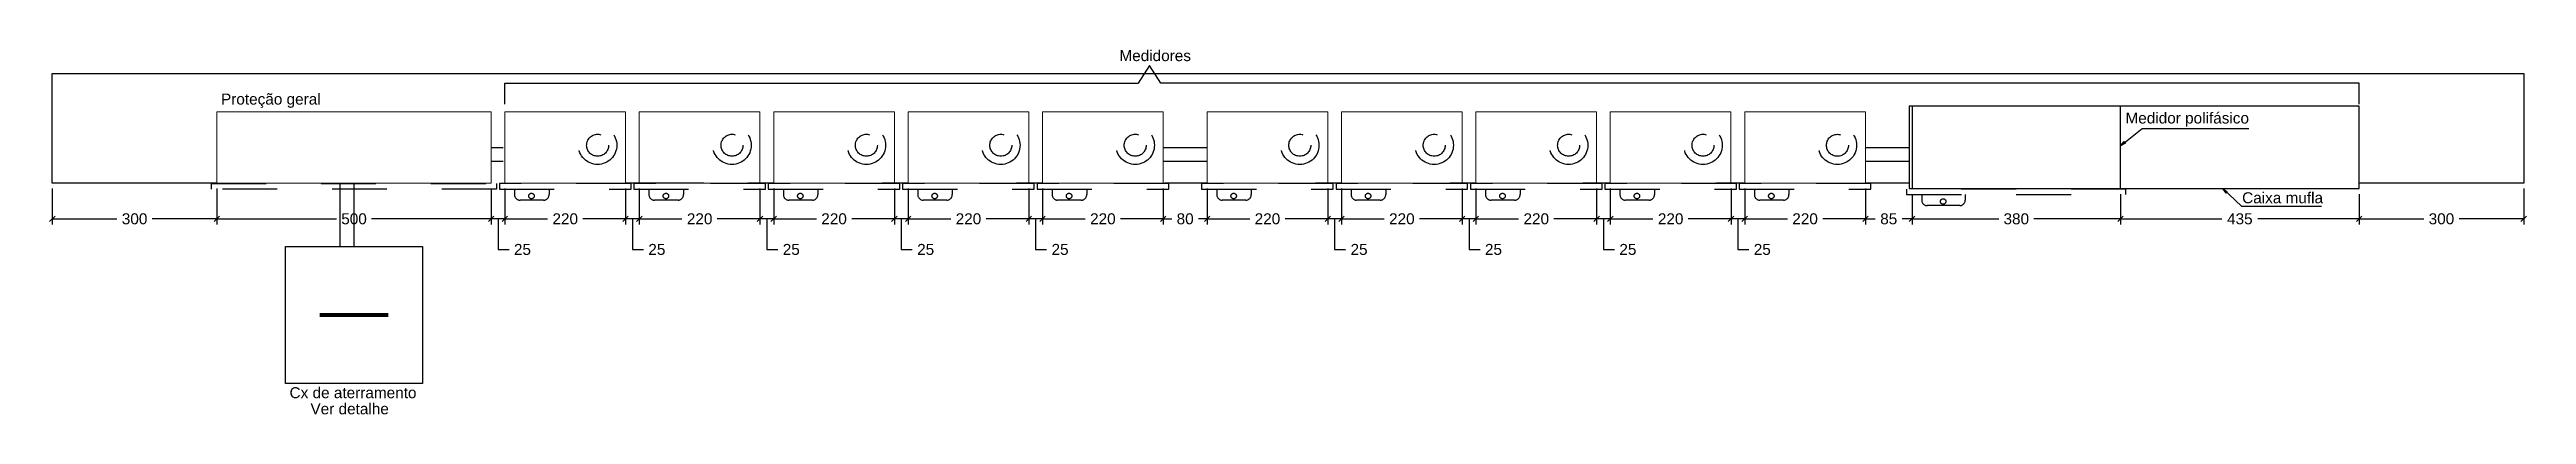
# Model space of a CAD drawing. Header units: millimetres. Extents: x 425 to 646, y 332 to 411.
# Drawn here: x 430.664 to 435.179, y 336.772 to 337.437 of the extents above; entities that cross this region are included whole.
import ezdxf

# ---------------------------------------------------------------- set-up
doc = ezdxf.new("R2010")
doc.units = ezdxf.units.MM
doc.linetypes.add('HIDDEN', pattern=[0.375, 0.25, -0.125])
for name, color, linetype in [('Alvenaria', 7, 'Continuous'), ('Cotas', 1, 'Continuous'), ('EL-Textos_condutos', 7, 'Continuous'), ('QUADROS_E_CAIXAS', 240, 'Continuous'), ('TXT', 7, 'Continuous')]:
    doc.layers.add(name, color=color, linetype=linetype)
doc.styles.add('ARIAL', font='arial.ttf')
doc.dimstyles.new('RICARDO-1-10', dxfattribs={"dimtxt": 0.02, "dimasz": 0.01, "dimexe": 0.01, "dimexo": 0.01, "dimgap": 0.01, "dimtad": 0, "dimtih": 1, "dimtoh": 1, "dimdec": 0, "dimlfac": 1000, "dimzin": 0, "dimdsep": 46, "dimtxsty": 'ARIAL', "dimblk": 'OBLIQUE', "dimcen": 0, "dimclrt": 4, "dimadec": 0, "dimazin": 0, "dimtfac": 1, "dimtdec": 0, "dimtofl": 0, "dimtmove": 0, "dimatfit": 3, "dimldrblk": 'CLOSEDBLANK', "dimfxl": 0, "dimtolj": 1, "dimtzin": 0, "dimarcsym": 0})

msp = doc.modelspace()

# ---------------------------------------------------------------- texts
at = {"layer": 'QUADROS_E_CAIXAS', "color": 7, "style": 'ARIAL'}
for s, p in [('Medidores', (432.61435, 337.41599)), ('Proteção geral', (430.97673, 337.33682)), ('Medidor polifásico', (434.44822, 337.3023)), ('Caixa mufla', (434.66089, 337.15693)), ('Cx de aterramento', (431.10167, 336.80175)), ('Ver detalhe', (431.13976, 336.77237))]:
    msp.add_text(s, height=0.02, dxfattribs=at).set_placement(p)

# ---------------------------------------------------------------- blocks, each defined once
blk = doc.blocks.new('medidor monofásico - vista superior')
at = {"layer": 'EL-Textos_condutos', "linetype": 'Continuous', "lineweight": 0}
for p, q in [((-0.11, 0.141), (-0.11, 0.011)), ((0.11, 0.141), (-0.11, 0.141)), ((0.11, 0.141), (0.11, 0.011)), ((0.11, 0.011), (-0.11, 0.011))]:
    blk.add_line(p, q, dxfattribs=at)
at = {"layer": 'QUADROS_E_CAIXAS', "color": 7, "linetype": 'HIDDEN', "ltscale": 0.1}
for p, q in [((-0.0924, 0), (-0.0924, -0.01)), ((-0.0294, 0), (-0.0294, -0.01)), ((-0.0394, -0.02), (-0.0824, -0.02))]:
    blk.add_line(p, q, dxfattribs=at)
blk.add_lwpolyline([(0.12, 0.01), (-0.12, 0.01), (-0.12, 0), (0.12, 0)], close=True, dxfattribs=at)
for centre, radius in [((0.059, 0.08), 0.035), ((0.059, 0.08), 0.02), ((-0.0615, -0.0125), 0.005)]:
    blk.add_circle(centre, radius, dxfattribs=at)
for centre, start, end in [((-0.0824, -0.01), 180, 270), ((-0.0394, -0.01), 270, 0)]:
    blk.add_arc(centre, 0.01, start, end, dxfattribs=at)
blk = doc.blocks.new('_Oblique')
at = {"color": 0, "linetype": 'ByBlock', "lineweight": -2}
blk.add_line((-0.5, -0.5), (0.5, 0.5), dxfattribs=at)
blk = doc.blocks.new('*D165')
at = {"layer": 'Cotas', "color": 0, "lineweight": -2, "transparency": 16777216}
for p, q in [((433.7542, 337.1836), (433.7542, 337.1185)), ((433.9742, 337.1836), (433.9742, 337.1185)), ((433.7542, 337.1285), (433.8319, 337.1285)), ((433.9742, 337.1285), (433.8964, 337.1285))]:
    blk.add_line(p, q, dxfattribs=at)
at = {"layer": 'DEFPOINTS', "color": 0, "transparency": 16777216}
for p in [(433.7542, 337.1936), (433.9742, 337.1936), (433.7542, 337.1285)]:
    blk.add_point(p, dxfattribs=at)
at = {"layer": 'Cotas', "color": 0, "lineweight": -2, "transparency": 16777216, "xscale": 0.01, "yscale": 0.01, "zscale": 0.01, "rotation": 180}
blk.add_blockref('_Oblique', (433.7542, 337.1285), dxfattribs=at)
at = {"layer": 'Cotas', "color": 0, "lineweight": -2, "transparency": 16777216, "xscale": 0.01, "yscale": 0.01, "zscale": 0.01}
blk.add_blockref('_Oblique', (433.9742, 337.1285), dxfattribs=at)
at = {"layer": 'Cotas', "color": 4, "transparency": 16777216, "insert": (433.8642, 337.1285), "char_height": 0.02, "attachment_point": 5, "style": 'ARIAL'}
blk.add_mtext('\\A1;220', dxfattribs=at)
blk = doc.blocks.new('_ClosedBlank')
at = {"color": 0, "linetype": 'ByBlock', "lineweight": -2}
for p, q in [((-1, 0.17), (0, 0)), ((-1, 0.17), (-1, -0.17)), ((0, 0), (-1, -0.17))]:
    blk.add_line(p, q, dxfattribs=at)
blk = doc.blocks.new('*D166')
at = {"layer": 'Cotas', "color": 0, "lineweight": -2, "transparency": 16777216}
for p, q in [((433.7292, 337.1836), (433.7292, 337.1185)), ((433.7542, 337.1836), (433.7542, 337.1185)), ((433.7542, 337.1285), (433.7292, 337.1285)), ((433.7417, 337.1285), (433.7417, 337.0727)), ((433.7417, 337.0727), (433.7617, 337.0727))]:
    blk.add_line(p, q, dxfattribs=at)
at = {"layer": 'DEFPOINTS', "color": 0, "transparency": 16777216}
for p in [(433.7292, 337.1936), (433.7542, 337.1936), (433.7292, 337.1285)]:
    blk.add_point(p, dxfattribs=at)
at = {"layer": 'Cotas', "color": 0, "lineweight": -2, "transparency": 16777216, "xscale": 0.01, "yscale": 0.01, "zscale": 0.01, "rotation": 180}
blk.add_blockref('_Oblique', (433.7292, 337.1285), dxfattribs=at)
at = {"layer": 'Cotas', "color": 0, "lineweight": -2, "transparency": 16777216, "xscale": 0.01, "yscale": 0.01, "zscale": 0.01}
blk.add_blockref('_Oblique', (433.7542, 337.1285), dxfattribs=at)
at = {"layer": 'Cotas', "color": 4, "transparency": 16777216, "insert": (433.7862, 337.0727), "char_height": 0.02, "attachment_point": 5, "style": 'ARIAL'}
blk.add_mtext('\\A1;25', dxfattribs=at)
blk = doc.blocks.new('*D167')
at = {"layer": 'Cotas', "color": 0, "lineweight": -2, "transparency": 16777216}
for p, q in [((433.5092, 337.1836), (433.5092, 337.1185)), ((433.7292, 337.1836), (433.7292, 337.1185)), ((433.5092, 337.1285), (433.5869, 337.1285)), ((433.7292, 337.1285), (433.6514, 337.1285))]:
    blk.add_line(p, q, dxfattribs=at)
at = {"layer": 'DEFPOINTS', "color": 0, "transparency": 16777216}
for p in [(433.5092, 337.1936), (433.7292, 337.1936), (433.5092, 337.1285)]:
    blk.add_point(p, dxfattribs=at)
at = {"layer": 'Cotas', "color": 0, "lineweight": -2, "transparency": 16777216, "xscale": 0.01, "yscale": 0.01, "zscale": 0.01, "rotation": 180}
blk.add_blockref('_Oblique', (433.5092, 337.1285), dxfattribs=at)
at = {"layer": 'Cotas', "color": 0, "lineweight": -2, "transparency": 16777216, "xscale": 0.01, "yscale": 0.01, "zscale": 0.01}
blk.add_blockref('_Oblique', (433.7292, 337.1285), dxfattribs=at)
at = {"layer": 'Cotas', "color": 4, "transparency": 16777216, "insert": (433.6192, 337.1285), "char_height": 0.02, "attachment_point": 5, "style": 'ARIAL'}
blk.add_mtext('\\A1;220', dxfattribs=at)
blk = doc.blocks.new('*D168')
at = {"layer": 'Cotas', "color": 0, "lineweight": -2, "transparency": 16777216}
for p, q in [((433.4842, 337.1836), (433.4842, 337.1185)), ((433.5092, 337.1836), (433.5092, 337.1185)), ((433.5092, 337.1285), (433.4842, 337.1285)), ((433.4967, 337.1285), (433.4967, 337.0727)), ((433.4967, 337.0727), (433.5167, 337.0727))]:
    blk.add_line(p, q, dxfattribs=at)
at = {"layer": 'DEFPOINTS', "color": 0, "transparency": 16777216}
for p in [(433.4842, 337.1936), (433.5092, 337.1936), (433.4842, 337.1285)]:
    blk.add_point(p, dxfattribs=at)
at = {"layer": 'Cotas', "color": 0, "lineweight": -2, "transparency": 16777216, "xscale": 0.01, "yscale": 0.01, "zscale": 0.01, "rotation": 180}
blk.add_blockref('_Oblique', (433.4842, 337.1285), dxfattribs=at)
at = {"layer": 'Cotas', "color": 0, "lineweight": -2, "transparency": 16777216, "xscale": 0.01, "yscale": 0.01, "zscale": 0.01}
blk.add_blockref('_Oblique', (433.5092, 337.1285), dxfattribs=at)
at = {"layer": 'Cotas', "color": 4, "transparency": 16777216, "insert": (433.5412, 337.0727), "char_height": 0.02, "attachment_point": 5, "style": 'ARIAL'}
blk.add_mtext('\\A1;25', dxfattribs=at)
blk = doc.blocks.new('*D169')
at = {"layer": 'Cotas', "color": 0, "lineweight": -2, "transparency": 16777216}
for p, q in [((433.2642, 337.1836), (433.2642, 337.1185)), ((433.4842, 337.1836), (433.4842, 337.1185)), ((433.2642, 337.1285), (433.3419, 337.1285)), ((433.4842, 337.1285), (433.4064, 337.1285))]:
    blk.add_line(p, q, dxfattribs=at)
at = {"layer": 'DEFPOINTS', "color": 0, "transparency": 16777216}
for p in [(433.2642, 337.1936), (433.4842, 337.1936), (433.2642, 337.1285)]:
    blk.add_point(p, dxfattribs=at)
at = {"layer": 'Cotas', "color": 0, "lineweight": -2, "transparency": 16777216, "xscale": 0.01, "yscale": 0.01, "zscale": 0.01, "rotation": 180}
blk.add_blockref('_Oblique', (433.2642, 337.1285), dxfattribs=at)
at = {"layer": 'Cotas', "color": 0, "lineweight": -2, "transparency": 16777216, "xscale": 0.01, "yscale": 0.01, "zscale": 0.01}
blk.add_blockref('_Oblique', (433.4842, 337.1285), dxfattribs=at)
at = {"layer": 'Cotas', "color": 4, "transparency": 16777216, "insert": (433.3742, 337.1285), "char_height": 0.02, "attachment_point": 5, "style": 'ARIAL'}
blk.add_mtext('\\A1;220', dxfattribs=at)
blk = doc.blocks.new('*D170')
at = {"layer": 'Cotas', "color": 0, "lineweight": -2, "transparency": 16777216}
for p, q in [((433.2392, 337.1836), (433.2392, 337.1185)), ((433.2642, 337.1836), (433.2642, 337.1185)), ((433.2642, 337.1285), (433.2392, 337.1285)), ((433.2517, 337.1285), (433.2517, 337.0727)), ((433.2517, 337.0727), (433.2717, 337.0727))]:
    blk.add_line(p, q, dxfattribs=at)
at = {"layer": 'DEFPOINTS', "color": 0, "transparency": 16777216}
for p in [(433.2392, 337.1936), (433.2642, 337.1936), (433.2392, 337.1285)]:
    blk.add_point(p, dxfattribs=at)
at = {"layer": 'Cotas', "color": 0, "lineweight": -2, "transparency": 16777216, "xscale": 0.01, "yscale": 0.01, "zscale": 0.01, "rotation": 180}
blk.add_blockref('_Oblique', (433.2392, 337.1285), dxfattribs=at)
at = {"layer": 'Cotas', "color": 0, "lineweight": -2, "transparency": 16777216, "xscale": 0.01, "yscale": 0.01, "zscale": 0.01}
blk.add_blockref('_Oblique', (433.2642, 337.1285), dxfattribs=at)
at = {"layer": 'Cotas', "color": 4, "transparency": 16777216, "insert": (433.2962, 337.0727), "char_height": 0.02, "attachment_point": 5, "style": 'ARIAL'}
blk.add_mtext('\\A1;25', dxfattribs=at)
blk = doc.blocks.new('*D171')
at = {"layer": 'Cotas', "color": 0, "lineweight": -2, "transparency": 16777216}
for p, q in [((433.0192, 337.1836), (433.0192, 337.1185)), ((433.2392, 337.1836), (433.2392, 337.1185)), ((433.0192, 337.1285), (433.0969, 337.1285)), ((433.2392, 337.1285), (433.1614, 337.1285))]:
    blk.add_line(p, q, dxfattribs=at)
at = {"layer": 'DEFPOINTS', "color": 0, "transparency": 16777216}
for p in [(433.0192, 337.1936), (433.2392, 337.1936), (433.0192, 337.1285)]:
    blk.add_point(p, dxfattribs=at)
at = {"layer": 'Cotas', "color": 0, "lineweight": -2, "transparency": 16777216, "xscale": 0.01, "yscale": 0.01, "zscale": 0.01, "rotation": 180}
blk.add_blockref('_Oblique', (433.0192, 337.1285), dxfattribs=at)
at = {"layer": 'Cotas', "color": 0, "lineweight": -2, "transparency": 16777216, "xscale": 0.01, "yscale": 0.01, "zscale": 0.01}
blk.add_blockref('_Oblique', (433.2392, 337.1285), dxfattribs=at)
at = {"layer": 'Cotas', "color": 4, "transparency": 16777216, "insert": (433.1292, 337.1285), "char_height": 0.02, "attachment_point": 5, "style": 'ARIAL'}
blk.add_mtext('\\A1;220', dxfattribs=at)
blk = doc.blocks.new('*D172')
at = {"layer": 'Cotas', "color": 0, "lineweight": -2, "transparency": 16777216}
for p, q in [((432.9942, 337.1836), (432.9942, 337.1185)), ((433.0192, 337.1836), (433.0192, 337.1185)), ((433.0192, 337.1285), (432.9942, 337.1285)), ((433.0067, 337.1285), (433.0067, 337.0727)), ((433.0067, 337.0727), (433.0267, 337.0727))]:
    blk.add_line(p, q, dxfattribs=at)
at = {"layer": 'DEFPOINTS', "color": 0, "transparency": 16777216}
for p in [(432.9942, 337.1936), (433.0192, 337.1936), (432.9942, 337.1285)]:
    blk.add_point(p, dxfattribs=at)
at = {"layer": 'Cotas', "color": 0, "lineweight": -2, "transparency": 16777216, "xscale": 0.01, "yscale": 0.01, "zscale": 0.01, "rotation": 180}
blk.add_blockref('_Oblique', (432.9942, 337.1285), dxfattribs=at)
at = {"layer": 'Cotas', "color": 0, "lineweight": -2, "transparency": 16777216, "xscale": 0.01, "yscale": 0.01, "zscale": 0.01}
blk.add_blockref('_Oblique', (433.0192, 337.1285), dxfattribs=at)
at = {"layer": 'Cotas', "color": 4, "transparency": 16777216, "insert": (433.0512, 337.0727), "char_height": 0.02, "attachment_point": 5, "style": 'ARIAL'}
blk.add_mtext('\\A1;25', dxfattribs=at)
blk = doc.blocks.new('*D173')
at = {"layer": 'Cotas', "color": 0, "lineweight": -2, "transparency": 16777216}
for p, q in [((432.7742, 337.1836), (432.7742, 337.1185)), ((432.9942, 337.1836), (432.9942, 337.1185)), ((432.7742, 337.1285), (432.8519, 337.1285)), ((432.9942, 337.1285), (432.9164, 337.1285))]:
    blk.add_line(p, q, dxfattribs=at)
at = {"layer": 'DEFPOINTS', "color": 0, "transparency": 16777216}
for p in [(432.7742, 337.1936), (432.9942, 337.1936), (432.7742, 337.1285)]:
    blk.add_point(p, dxfattribs=at)
at = {"layer": 'Cotas', "color": 0, "lineweight": -2, "transparency": 16777216, "xscale": 0.01, "yscale": 0.01, "zscale": 0.01, "rotation": 180}
blk.add_blockref('_Oblique', (432.7742, 337.1285), dxfattribs=at)
at = {"layer": 'Cotas', "color": 0, "lineweight": -2, "transparency": 16777216, "xscale": 0.01, "yscale": 0.01, "zscale": 0.01}
blk.add_blockref('_Oblique', (432.9942, 337.1285), dxfattribs=at)
at = {"layer": 'Cotas', "color": 4, "transparency": 16777216, "insert": (432.8842, 337.1285), "char_height": 0.02, "attachment_point": 5, "style": 'ARIAL'}
blk.add_mtext('\\A1;220', dxfattribs=at)
blk = doc.blocks.new('*D174')
at = {"layer": 'Cotas', "color": 0, "lineweight": -2, "transparency": 16777216}
for p, q in [((432.6942, 337.1836), (432.6942, 337.1185)), ((432.7742, 337.1836), (432.7742, 337.1185)), ((432.6942, 337.1285), (432.7099, 337.1285)), ((432.7742, 337.1285), (432.7585, 337.1285))]:
    blk.add_line(p, q, dxfattribs=at)
at = {"layer": 'DEFPOINTS', "color": 0, "transparency": 16777216}
for p in [(432.6942, 337.1936), (432.7742, 337.1936), (432.6942, 337.1285)]:
    blk.add_point(p, dxfattribs=at)
at = {"layer": 'Cotas', "color": 0, "lineweight": -2, "transparency": 16777216, "xscale": 0.01, "yscale": 0.01, "zscale": 0.01, "rotation": 180}
blk.add_blockref('_Oblique', (432.6942, 337.1285), dxfattribs=at)
at = {"layer": 'Cotas', "color": 0, "lineweight": -2, "transparency": 16777216, "xscale": 0.01, "yscale": 0.01, "zscale": 0.01}
blk.add_blockref('_Oblique', (432.7742, 337.1285), dxfattribs=at)
at = {"layer": 'Cotas', "color": 4, "transparency": 16777216, "insert": (432.7342, 337.1285), "char_height": 0.02, "attachment_point": 5, "style": 'ARIAL'}
blk.add_mtext('\\A1;80', dxfattribs=at)
blk = doc.blocks.new('*D175')
at = {"layer": 'Cotas', "color": 0, "lineweight": -2, "transparency": 16777216}
for p, q in [((432.4742, 337.1836), (432.4742, 337.1185)), ((432.6942, 337.1836), (432.6942, 337.1185)), ((432.4742, 337.1285), (432.5519, 337.1285)), ((432.6942, 337.1285), (432.6164, 337.1285))]:
    blk.add_line(p, q, dxfattribs=at)
at = {"layer": 'DEFPOINTS', "color": 0, "transparency": 16777216}
for p in [(432.4742, 337.1936), (432.6942, 337.1936), (432.4742, 337.1285)]:
    blk.add_point(p, dxfattribs=at)
at = {"layer": 'Cotas', "color": 0, "lineweight": -2, "transparency": 16777216, "xscale": 0.01, "yscale": 0.01, "zscale": 0.01, "rotation": 180}
blk.add_blockref('_Oblique', (432.4742, 337.1285), dxfattribs=at)
at = {"layer": 'Cotas', "color": 0, "lineweight": -2, "transparency": 16777216, "xscale": 0.01, "yscale": 0.01, "zscale": 0.01}
blk.add_blockref('_Oblique', (432.6942, 337.1285), dxfattribs=at)
at = {"layer": 'Cotas', "color": 4, "transparency": 16777216, "insert": (432.5842, 337.1285), "char_height": 0.02, "attachment_point": 5, "style": 'ARIAL'}
blk.add_mtext('\\A1;220', dxfattribs=at)
blk = doc.blocks.new('*D176')
at = {"layer": 'Cotas', "color": 0, "lineweight": -2, "transparency": 16777216}
for p, q in [((432.4492, 337.1836), (432.4492, 337.1185)), ((432.4742, 337.1836), (432.4742, 337.1185)), ((432.4742, 337.1285), (432.4492, 337.1285)), ((432.4617, 337.1285), (432.4617, 337.0727)), ((432.4617, 337.0727), (432.4817, 337.0727))]:
    blk.add_line(p, q, dxfattribs=at)
at = {"layer": 'DEFPOINTS', "color": 0, "transparency": 16777216}
for p in [(432.4492, 337.1936), (432.4742, 337.1936), (432.4492, 337.1285)]:
    blk.add_point(p, dxfattribs=at)
at = {"layer": 'Cotas', "color": 0, "lineweight": -2, "transparency": 16777216, "xscale": 0.01, "yscale": 0.01, "zscale": 0.01, "rotation": 180}
blk.add_blockref('_Oblique', (432.4492, 337.1285), dxfattribs=at)
at = {"layer": 'Cotas', "color": 0, "lineweight": -2, "transparency": 16777216, "xscale": 0.01, "yscale": 0.01, "zscale": 0.01}
blk.add_blockref('_Oblique', (432.4742, 337.1285), dxfattribs=at)
at = {"layer": 'Cotas', "color": 4, "transparency": 16777216, "insert": (432.5062, 337.0727), "char_height": 0.02, "attachment_point": 5, "style": 'ARIAL'}
blk.add_mtext('\\A1;25', dxfattribs=at)
blk = doc.blocks.new('*D177')
at = {"layer": 'Cotas', "color": 0, "lineweight": -2, "transparency": 16777216}
for p, q in [((432.2292, 337.1836), (432.2292, 337.1185)), ((432.4492, 337.1836), (432.4492, 337.1185)), ((432.2292, 337.1285), (432.3069, 337.1285)), ((432.4492, 337.1285), (432.3714, 337.1285))]:
    blk.add_line(p, q, dxfattribs=at)
at = {"layer": 'DEFPOINTS', "color": 0, "transparency": 16777216}
for p in [(432.2292, 337.1936), (432.4492, 337.1936), (432.2292, 337.1285)]:
    blk.add_point(p, dxfattribs=at)
at = {"layer": 'Cotas', "color": 0, "lineweight": -2, "transparency": 16777216, "xscale": 0.01, "yscale": 0.01, "zscale": 0.01, "rotation": 180}
blk.add_blockref('_Oblique', (432.2292, 337.1285), dxfattribs=at)
at = {"layer": 'Cotas', "color": 0, "lineweight": -2, "transparency": 16777216, "xscale": 0.01, "yscale": 0.01, "zscale": 0.01}
blk.add_blockref('_Oblique', (432.4492, 337.1285), dxfattribs=at)
at = {"layer": 'Cotas', "color": 4, "transparency": 16777216, "insert": (432.3392, 337.1285), "char_height": 0.02, "attachment_point": 5, "style": 'ARIAL'}
blk.add_mtext('\\A1;220', dxfattribs=at)
blk = doc.blocks.new('*D178')
at = {"layer": 'Cotas', "color": 0, "lineweight": -2, "transparency": 16777216}
for p, q in [((432.2042, 337.1836), (432.2042, 337.1185)), ((432.2292, 337.1836), (432.2292, 337.1185)), ((432.2292, 337.1285), (432.2042, 337.1285)), ((432.2167, 337.1285), (432.2167, 337.0727)), ((432.2167, 337.0727), (432.2367, 337.0727))]:
    blk.add_line(p, q, dxfattribs=at)
at = {"layer": 'DEFPOINTS', "color": 0, "transparency": 16777216}
for p in [(432.2042, 337.1936), (432.2292, 337.1936), (432.2042, 337.1285)]:
    blk.add_point(p, dxfattribs=at)
at = {"layer": 'Cotas', "color": 0, "lineweight": -2, "transparency": 16777216, "xscale": 0.01, "yscale": 0.01, "zscale": 0.01, "rotation": 180}
blk.add_blockref('_Oblique', (432.2042, 337.1285), dxfattribs=at)
at = {"layer": 'Cotas', "color": 0, "lineweight": -2, "transparency": 16777216, "xscale": 0.01, "yscale": 0.01, "zscale": 0.01}
blk.add_blockref('_Oblique', (432.2292, 337.1285), dxfattribs=at)
at = {"layer": 'Cotas', "color": 4, "transparency": 16777216, "insert": (432.2612, 337.0727), "char_height": 0.02, "attachment_point": 5, "style": 'ARIAL'}
blk.add_mtext('\\A1;25', dxfattribs=at)
blk = doc.blocks.new('*D179')
at = {"layer": 'Cotas', "color": 0, "lineweight": -2, "transparency": 16777216}
for p, q in [((431.9842, 337.1836), (431.9842, 337.1185)), ((432.2042, 337.1836), (432.2042, 337.1185)), ((431.9842, 337.1285), (432.0619, 337.1285)), ((432.2042, 337.1285), (432.1264, 337.1285))]:
    blk.add_line(p, q, dxfattribs=at)
at = {"layer": 'DEFPOINTS', "color": 0, "transparency": 16777216}
for p in [(431.9842, 337.1936), (432.2042, 337.1936), (431.9842, 337.1285)]:
    blk.add_point(p, dxfattribs=at)
at = {"layer": 'Cotas', "color": 0, "lineweight": -2, "transparency": 16777216, "xscale": 0.01, "yscale": 0.01, "zscale": 0.01, "rotation": 180}
blk.add_blockref('_Oblique', (431.9842, 337.1285), dxfattribs=at)
at = {"layer": 'Cotas', "color": 0, "lineweight": -2, "transparency": 16777216, "xscale": 0.01, "yscale": 0.01, "zscale": 0.01}
blk.add_blockref('_Oblique', (432.2042, 337.1285), dxfattribs=at)
at = {"layer": 'Cotas', "color": 4, "transparency": 16777216, "insert": (432.0942, 337.1285), "char_height": 0.02, "attachment_point": 5, "style": 'ARIAL'}
blk.add_mtext('\\A1;220', dxfattribs=at)
blk = doc.blocks.new('*D180')
at = {"layer": 'Cotas', "color": 0, "lineweight": -2, "transparency": 16777216}
for p, q in [((431.9592, 337.1836), (431.9592, 337.1185)), ((431.9842, 337.1836), (431.9842, 337.1185)), ((431.9842, 337.1285), (431.9592, 337.1285)), ((431.9717, 337.1285), (431.9717, 337.0727)), ((431.9717, 337.0727), (431.9917, 337.0727))]:
    blk.add_line(p, q, dxfattribs=at)
at = {"layer": 'DEFPOINTS', "color": 0, "transparency": 16777216}
for p in [(431.9592, 337.1936), (431.9842, 337.1936), (431.9592, 337.1285)]:
    blk.add_point(p, dxfattribs=at)
at = {"layer": 'Cotas', "color": 0, "lineweight": -2, "transparency": 16777216, "xscale": 0.01, "yscale": 0.01, "zscale": 0.01, "rotation": 180}
blk.add_blockref('_Oblique', (431.9592, 337.1285), dxfattribs=at)
at = {"layer": 'Cotas', "color": 0, "lineweight": -2, "transparency": 16777216, "xscale": 0.01, "yscale": 0.01, "zscale": 0.01}
blk.add_blockref('_Oblique', (431.9842, 337.1285), dxfattribs=at)
at = {"layer": 'Cotas', "color": 4, "transparency": 16777216, "insert": (432.0162, 337.0727), "char_height": 0.02, "attachment_point": 5, "style": 'ARIAL'}
blk.add_mtext('\\A1;25', dxfattribs=at)
blk = doc.blocks.new('*D181')
at = {"layer": 'Cotas', "color": 0, "lineweight": -2, "transparency": 16777216}
for p, q in [((431.7392, 337.1836), (431.7392, 337.1185)), ((431.9592, 337.1836), (431.9592, 337.1185)), ((431.7392, 337.1285), (431.8169, 337.1285)), ((431.9592, 337.1285), (431.8814, 337.1285))]:
    blk.add_line(p, q, dxfattribs=at)
at = {"layer": 'DEFPOINTS', "color": 0, "transparency": 16777216}
for p in [(431.7392, 337.1936), (431.9592, 337.1936), (431.7392, 337.1285)]:
    blk.add_point(p, dxfattribs=at)
at = {"layer": 'Cotas', "color": 0, "lineweight": -2, "transparency": 16777216, "xscale": 0.01, "yscale": 0.01, "zscale": 0.01, "rotation": 180}
blk.add_blockref('_Oblique', (431.7392, 337.1285), dxfattribs=at)
at = {"layer": 'Cotas', "color": 0, "lineweight": -2, "transparency": 16777216, "xscale": 0.01, "yscale": 0.01, "zscale": 0.01}
blk.add_blockref('_Oblique', (431.9592, 337.1285), dxfattribs=at)
at = {"layer": 'Cotas', "color": 4, "transparency": 16777216, "insert": (431.8492, 337.1285), "char_height": 0.02, "attachment_point": 5, "style": 'ARIAL'}
blk.add_mtext('\\A1;220', dxfattribs=at)
blk = doc.blocks.new('*D182')
at = {"layer": 'Cotas', "color": 0, "lineweight": -2, "transparency": 16777216}
for p, q in [((431.7142, 337.1836), (431.7142, 337.1185)), ((431.7392, 337.1836), (431.7392, 337.1185)), ((431.7392, 337.1285), (431.7142, 337.1285)), ((431.7267, 337.1285), (431.7267, 337.0727)), ((431.7267, 337.0727), (431.7467, 337.0727))]:
    blk.add_line(p, q, dxfattribs=at)
at = {"layer": 'DEFPOINTS', "color": 0, "transparency": 16777216}
for p in [(431.7142, 337.1936), (431.7392, 337.1936), (431.7142, 337.1285)]:
    blk.add_point(p, dxfattribs=at)
at = {"layer": 'Cotas', "color": 0, "lineweight": -2, "transparency": 16777216, "xscale": 0.01, "yscale": 0.01, "zscale": 0.01, "rotation": 180}
blk.add_blockref('_Oblique', (431.7142, 337.1285), dxfattribs=at)
at = {"layer": 'Cotas', "color": 0, "lineweight": -2, "transparency": 16777216, "xscale": 0.01, "yscale": 0.01, "zscale": 0.01}
blk.add_blockref('_Oblique', (431.7392, 337.1285), dxfattribs=at)
at = {"layer": 'Cotas', "color": 4, "transparency": 16777216, "insert": (431.7712, 337.0727), "char_height": 0.02, "attachment_point": 5, "style": 'ARIAL'}
blk.add_mtext('\\A1;25', dxfattribs=at)
blk = doc.blocks.new('*D183')
at = {"layer": 'Cotas', "color": 0, "lineweight": -2, "transparency": 16777216}
for p, q in [((431.4942, 337.1836), (431.4942, 337.1185)), ((431.7142, 337.1836), (431.7142, 337.1185)), ((431.4942, 337.1285), (431.5719, 337.1285)), ((431.7142, 337.1285), (431.6364, 337.1285))]:
    blk.add_line(p, q, dxfattribs=at)
at = {"layer": 'DEFPOINTS', "color": 0, "transparency": 16777216}
for p in [(431.4942, 337.1936), (431.7142, 337.1936), (431.4942, 337.1285)]:
    blk.add_point(p, dxfattribs=at)
at = {"layer": 'Cotas', "color": 0, "lineweight": -2, "transparency": 16777216, "xscale": 0.01, "yscale": 0.01, "zscale": 0.01, "rotation": 180}
blk.add_blockref('_Oblique', (431.4942, 337.1285), dxfattribs=at)
at = {"layer": 'Cotas', "color": 0, "lineweight": -2, "transparency": 16777216, "xscale": 0.01, "yscale": 0.01, "zscale": 0.01}
blk.add_blockref('_Oblique', (431.7142, 337.1285), dxfattribs=at)
at = {"layer": 'Cotas', "color": 4, "transparency": 16777216, "insert": (431.6042, 337.1285), "char_height": 0.02, "attachment_point": 5, "style": 'ARIAL'}
blk.add_mtext('\\A1;220', dxfattribs=at)
blk = doc.blocks.new('*D184')
at = {"layer": 'Cotas', "color": 0, "lineweight": -2, "transparency": 16777216}
for p, q in [((431.4692, 337.1836), (431.4692, 337.1185)), ((431.4942, 337.1836), (431.4942, 337.1185)), ((431.4942, 337.1285), (431.4692, 337.1285)), ((431.4817, 337.1285), (431.4817, 337.0727)), ((431.4817, 337.0727), (431.5017, 337.0727))]:
    blk.add_line(p, q, dxfattribs=at)
at = {"layer": 'DEFPOINTS', "color": 0, "transparency": 16777216}
for p in [(431.4692, 337.1936), (431.4942, 337.1936), (431.4692, 337.1285)]:
    blk.add_point(p, dxfattribs=at)
at = {"layer": 'Cotas', "color": 0, "lineweight": -2, "transparency": 16777216, "xscale": 0.01, "yscale": 0.01, "zscale": 0.01, "rotation": 180}
blk.add_blockref('_Oblique', (431.4692, 337.1285), dxfattribs=at)
at = {"layer": 'Cotas', "color": 0, "lineweight": -2, "transparency": 16777216, "xscale": 0.01, "yscale": 0.01, "zscale": 0.01}
blk.add_blockref('_Oblique', (431.4942, 337.1285), dxfattribs=at)
at = {"layer": 'Cotas', "color": 4, "transparency": 16777216, "insert": (431.5262, 337.0727), "char_height": 0.02, "attachment_point": 5, "style": 'ARIAL'}
blk.add_mtext('\\A1;25', dxfattribs=at)
blk = doc.blocks.new('*D185')
at = {"layer": 'Cotas', "color": 0, "lineweight": -2, "transparency": 16777216}
for p, q in [((430.9692, 337.1836), (430.9692, 337.1185)), ((431.4692, 337.1836), (431.4692, 337.1185)), ((430.9692, 337.1285), (431.1871, 337.1285)), ((431.4692, 337.1285), (431.2512, 337.1285))]:
    blk.add_line(p, q, dxfattribs=at)
at = {"layer": 'DEFPOINTS', "color": 0, "transparency": 16777216}
for p in [(430.9692, 337.1936), (431.4692, 337.1936), (430.9692, 337.1285)]:
    blk.add_point(p, dxfattribs=at)
at = {"layer": 'Cotas', "color": 0, "lineweight": -2, "transparency": 16777216, "xscale": 0.01, "yscale": 0.01, "zscale": 0.01, "rotation": 180}
blk.add_blockref('_Oblique', (430.9692, 337.1285), dxfattribs=at)
at = {"layer": 'Cotas', "color": 0, "lineweight": -2, "transparency": 16777216, "xscale": 0.01, "yscale": 0.01, "zscale": 0.01}
blk.add_blockref('_Oblique', (431.4692, 337.1285), dxfattribs=at)
at = {"layer": 'Cotas', "color": 4, "transparency": 16777216, "insert": (431.2192, 337.1285), "char_height": 0.02, "attachment_point": 5, "style": 'ARIAL'}
blk.add_mtext('\\A1;500', dxfattribs=at)
blk = doc.blocks.new('*D186')
at = {"layer": 'Cotas', "color": 0, "lineweight": -2, "transparency": 16777216}
for p, q in [((430.6692, 337.1836), (430.6692, 337.1185)), ((430.9692, 337.1836), (430.9692, 337.1185)), ((430.6692, 337.1285), (430.7871, 337.1285)), ((430.9692, 337.1285), (430.8512, 337.1285))]:
    blk.add_line(p, q, dxfattribs=at)
at = {"layer": 'DEFPOINTS', "color": 0, "transparency": 16777216}
for p in [(430.6692, 337.1936), (430.9692, 337.1936), (430.6692, 337.1285)]:
    blk.add_point(p, dxfattribs=at)
at = {"layer": 'Cotas', "color": 0, "lineweight": -2, "transparency": 16777216, "xscale": 0.01, "yscale": 0.01, "zscale": 0.01, "rotation": 180}
blk.add_blockref('_Oblique', (430.6692, 337.1285), dxfattribs=at)
at = {"layer": 'Cotas', "color": 0, "lineweight": -2, "transparency": 16777216, "xscale": 0.01, "yscale": 0.01, "zscale": 0.01}
blk.add_blockref('_Oblique', (430.9692, 337.1285), dxfattribs=at)
at = {"layer": 'Cotas', "color": 4, "transparency": 16777216, "insert": (430.8192, 337.1285), "char_height": 0.02, "attachment_point": 5, "style": 'ARIAL'}
blk.add_mtext('\\A1;300', dxfattribs=at)
blk = doc.blocks.new('*D239')
at = {"layer": 'Cotas', "color": 0, "lineweight": -2, "transparency": 16777216}
for p, q in [((433.9742, 337.1719), (433.9742, 337.1185)), ((434.0592, 337.1736), (434.0592, 337.1185)), ((433.9742, 337.1285), (433.9922, 337.1285)), ((434.0592, 337.1285), (434.0411, 337.1285))]:
    blk.add_line(p, q, dxfattribs=at)
at = {"layer": 'DEFPOINTS', "color": 0, "transparency": 16777216}
for p in [(433.9742, 337.1819), (434.0592, 337.1836), (434.0592, 337.1285)]:
    blk.add_point(p, dxfattribs=at)
at = {"layer": 'Cotas', "color": 0, "lineweight": -2, "transparency": 16777216, "xscale": 0.01, "yscale": 0.01, "zscale": 0.01, "rotation": 180}
blk.add_blockref('_Oblique', (433.9742, 337.1285), dxfattribs=at)
at = {"layer": 'Cotas', "color": 0, "lineweight": -2, "transparency": 16777216, "xscale": 0.01, "yscale": 0.01, "zscale": 0.01}
blk.add_blockref('_Oblique', (434.0592, 337.1285), dxfattribs=at)
at = {"layer": 'Cotas', "color": 4, "transparency": 16777216, "insert": (434.0167, 337.1285), "char_height": 0.02, "attachment_point": 5, "style": 'ARIAL'}
blk.add_mtext('\\A1;85', dxfattribs=at)
blk = doc.blocks.new('*D240')
at = {"layer": 'Cotas', "color": 0, "lineweight": -2, "transparency": 16777216}
for p, q in [((434.0592, 337.1736), (434.0592, 337.1185)), ((434.4392, 337.1736), (434.4392, 337.1185)), ((434.0592, 337.1285), (434.2171, 337.1285)), ((434.4392, 337.1285), (434.2812, 337.1285))]:
    blk.add_line(p, q, dxfattribs=at)
at = {"layer": 'DEFPOINTS', "color": 0, "transparency": 16777216}
for p in [(434.0592, 337.1836), (434.4392, 337.1836), (434.4392, 337.1285)]:
    blk.add_point(p, dxfattribs=at)
at = {"layer": 'Cotas', "color": 0, "lineweight": -2, "transparency": 16777216, "xscale": 0.01, "yscale": 0.01, "zscale": 0.01, "rotation": 180}
blk.add_blockref('_Oblique', (434.0592, 337.1285), dxfattribs=at)
at = {"layer": 'Cotas', "color": 0, "lineweight": -2, "transparency": 16777216, "xscale": 0.01, "yscale": 0.01, "zscale": 0.01}
blk.add_blockref('_Oblique', (434.4392, 337.1285), dxfattribs=at)
at = {"layer": 'Cotas', "color": 4, "transparency": 16777216, "insert": (434.2492, 337.1285), "char_height": 0.02, "attachment_point": 5, "style": 'ARIAL'}
blk.add_mtext('\\A1;380', dxfattribs=at)
blk = doc.blocks.new('*D241')
at = {"layer": 'Cotas', "color": 0, "lineweight": -2, "transparency": 16777216}
for p, q in [((434.4392, 337.1736), (434.4392, 337.1185)), ((434.8742, 337.1736), (434.8742, 337.1185)), ((434.4392, 337.1285), (434.6241, 337.1285)), ((434.8742, 337.1285), (434.6892, 337.1285))]:
    blk.add_line(p, q, dxfattribs=at)
at = {"layer": 'DEFPOINTS', "color": 0, "transparency": 16777216}
for p in [(434.4392, 337.1836), (434.8742, 337.1836), (434.8742, 337.1285)]:
    blk.add_point(p, dxfattribs=at)
at = {"layer": 'Cotas', "color": 0, "lineweight": -2, "transparency": 16777216, "xscale": 0.01, "yscale": 0.01, "zscale": 0.01, "rotation": 180}
blk.add_blockref('_Oblique', (434.4392, 337.1285), dxfattribs=at)
at = {"layer": 'Cotas', "color": 0, "lineweight": -2, "transparency": 16777216, "xscale": 0.01, "yscale": 0.01, "zscale": 0.01}
blk.add_blockref('_Oblique', (434.8742, 337.1285), dxfattribs=at)
at = {"layer": 'Cotas', "color": 4, "transparency": 16777216, "insert": (434.6567, 337.1285), "char_height": 0.02, "attachment_point": 5, "style": 'ARIAL'}
blk.add_mtext('\\A1;435', dxfattribs=at)
blk = doc.blocks.new('*D242')
at = {"layer": 'Cotas', "color": 0, "lineweight": -2, "transparency": 16777216}
for p, q in [((435.1742, 337.1836), (435.1742, 337.1185)), ((434.8742, 337.1736), (434.8742, 337.1185)), ((434.8742, 337.1285), (434.9921, 337.1285)), ((435.1742, 337.1285), (435.0562, 337.1285))]:
    blk.add_line(p, q, dxfattribs=at)
at = {"layer": 'DEFPOINTS', "color": 0, "transparency": 16777216}
for p in [(434.8742, 337.1836), (435.1742, 337.1936), (435.1742, 337.1285)]:
    blk.add_point(p, dxfattribs=at)
at = {"layer": 'Cotas', "color": 0, "lineweight": -2, "transparency": 16777216, "xscale": 0.01, "yscale": 0.01, "zscale": 0.01, "rotation": 180}
blk.add_blockref('_Oblique', (434.8742, 337.1285), dxfattribs=at)
at = {"layer": 'Cotas', "color": 0, "lineweight": -2, "transparency": 16777216, "xscale": 0.01, "yscale": 0.01, "zscale": 0.01}
blk.add_blockref('_Oblique', (435.1742, 337.1285), dxfattribs=at)
at = {"layer": 'Cotas', "color": 4, "transparency": 16777216, "insert": (435.0242, 337.1285), "char_height": 0.02, "attachment_point": 5, "style": 'ARIAL'}
blk.add_mtext('\\A1;300', dxfattribs=at)

# ---------------------------------------------------------------- dimensions: what is measured, and where the dimension line sits
at = {"layer": 'Cotas'}
for base, p1, p2, picture, middle in [((430.66916, 337.12853), (430.96916, 337.19362), (430.66916, 337.19362), '*D186', (430.81916, 337.12853)), ((430.96916, 337.12853), (431.46916, 337.19362), (430.96916, 337.19362), '*D185', (431.21916, 337.12853)), ((431.46916, 337.12853), (431.49416, 337.19362), (431.46916, 337.19362), '*D184', (431.51166, 337.07269)), ((431.49416, 337.12853), (431.71416, 337.19362), (431.49416, 337.19362), '*D183', (431.60416, 337.12853)), ((431.71416, 337.12853), (431.73916, 337.19362), (431.71416, 337.19362), '*D182', (431.75666, 337.07269)), ((431.73916, 337.12853), (431.95916, 337.19362), (431.73916, 337.19362), '*D181', (431.84916, 337.12853)), ((431.95916, 337.12853), (431.98416, 337.19362), (431.95916, 337.19362), '*D180', (432.00166, 337.07269)), ((431.98416, 337.12853), (432.20416, 337.19362), (431.98416, 337.19362), '*D179', (432.09416, 337.12853)), ((432.20416, 337.12853), (432.22916, 337.19362), (432.20416, 337.19362), '*D178', (432.24666, 337.07269)), ((432.22916, 337.12853), (432.44916, 337.19362), (432.22916, 337.19362), '*D177', (432.33916, 337.12853)), ((432.44916, 337.12853), (432.47416, 337.19362), (432.44916, 337.19362), '*D176', (432.49166, 337.07269)), ((432.47416, 337.12853), (432.69416, 337.19362), (432.47416, 337.19362), '*D175', (432.58416, 337.12853)), ((432.69416, 337.12853), (432.77416, 337.19362), (432.69416, 337.19362), '*D174', (432.73416, 337.12853)), ((432.77416, 337.12853), (432.99416, 337.19362), (432.77416, 337.19362), '*D173', (432.88416, 337.12853)), ((432.99416, 337.12853), (433.01916, 337.19362), (432.99416, 337.19362), '*D172', (433.03666, 337.07269)), ((433.01916, 337.12853), (433.23916, 337.19362), (433.01916, 337.19362), '*D171', (433.12916, 337.12853)), ((433.23916, 337.12853), (433.26416, 337.19362), (433.23916, 337.19362), '*D170', (433.28166, 337.07269)), ((433.26416, 337.12853), (433.48416, 337.19362), (433.26416, 337.19362), '*D169', (433.37416, 337.12853)), ((433.48416, 337.12853), (433.50916, 337.19362), (433.48416, 337.19362), '*D168', (433.52666, 337.07269)), ((433.50916, 337.12853), (433.72916, 337.19362), (433.50916, 337.19362), '*D167', (433.61916, 337.12853)), ((433.72916, 337.12853), (433.75416, 337.19362), (433.72916, 337.19362), '*D166', (433.77166, 337.07269)), ((433.75416, 337.12853), (433.97416, 337.19362), (433.75416, 337.19362), '*D165', (433.86416, 337.12853))]:
    dim = msp.add_linear_dim(base=base, p1=p1, p2=p2, angle=180, dimstyle='RICARDO-1-10', override={"dimtmove": 1}, dxfattribs=at)
    dim.commit()
    dim.dimension.update_dxf_attribs({"geometry": picture, "text_midpoint": middle})
dim = msp.add_linear_dim(base=(434.05916, 337.12853), p1=(433.97416, 337.18187), p2=(434.05916, 337.18362), dimstyle='RICARDO-1-10', dxfattribs=at)
dim.commit()
dim.dimension.update_dxf_attribs({"geometry": '*D239', "text_midpoint": (434.01666, 337.12853)})
for base, p1, p2, picture, middle in [((434.43916, 337.12853), (434.05916, 337.18362), (434.43916, 337.18362), '*D240', (434.24916, 337.12853)), ((434.87416, 337.12853), (434.43916, 337.18362), (434.87416, 337.18362), '*D241', (434.65666, 337.12853)), ((435.17416, 337.12853), (434.87416, 337.18362), (435.17416, 337.19362), '*D242', (435.02416, 337.12853))]:
    dim = msp.add_linear_dim(base=base, p1=p1, p2=p2, dimstyle='RICARDO-1-10', override={"dimtmove": 1}, dxfattribs=at)
    dim.commit()
    dim.dimension.update_dxf_attribs({"geometry": picture, "text_midpoint": middle})

# ---------------------------------------------------------------- linework, layer by layer
at = {"layer": 'Alvenaria'}
for p, q in [((431.85704, 337.19362), (431.71416, 337.19362)), ((431.98416, 337.19362), (431.93687, 337.19362)), ((432.22916, 337.19362), (432.18187, 337.19362)), ((432.47416, 337.19362), (432.42687, 337.19362)), ((432.77416, 337.19362), (432.69687, 337.19362)), ((433.01916, 337.19362), (432.97187, 337.19362)), ((433.26416, 337.19362), (433.21687, 337.19362)), ((433.50916, 337.19362), (433.45916, 337.19362)), ((433.75416, 337.19362), (433.70146, 337.19362)), ((431.28166, 336.9557), (431.15666, 336.9557)), ((431.28166, 336.9532), (431.15666, 336.9532)), ((431.28166, 336.9507), (431.15666, 336.9507))]:
    msp.add_line(p, q, dxfattribs=at)
for points in [[(430.96916, 337.19362), (430.66916, 337.19362), (430.66916, 337.39362), (434.5047, 337.39362), (435.17416, 337.39362), (435.17416, 337.19362), (434.87416, 337.19362)], [(434.05416, 337.19362), (433.97416, 337.19362)]]:
    msp.add_lwpolyline(points, dxfattribs=at)
msp.add_lwpolyline([(431.34416, 336.8282), (431.09416, 336.8282), (431.09416, 337.0782), (431.34416, 337.0782)], close=True, dxfattribs=at)
at = {"layer": 'Cotas'}
for points in [[(432.68996, 337.37581), (432.66925, 337.40802), (432.64853, 337.37581)], [(431.49416, 337.33783), (431.49416, 337.37581), (432.64853, 337.37581)], [(434.87416, 337.33783), (434.87416, 337.37581), (432.68996, 337.37581)]]:
    msp.add_lwpolyline(points, dxfattribs=at)
at = {"layer": 'EL-Textos_condutos', "linetype": 'Continuous', "lineweight": 0}
for p, q in [((430.96916, 337.32362), (431.46916, 337.32362)), ((430.96916, 337.32362), (430.96916, 337.19362)), ((431.46916, 337.32362), (431.46916, 337.19362)), ((433.75416, 337.32362), (433.75416, 337.19362)), ((433.97416, 337.32362), (433.75416, 337.32362)), ((433.97416, 337.32362), (433.97416, 337.19362)), ((430.96916, 337.19362), (431.46916, 337.19362)), ((433.97416, 337.19362), (433.75416, 337.19362))]:
    msp.add_line(p, q, dxfattribs=at)
at = {"layer": 'QUADROS_E_CAIXAS', "color": 7, "linetype": 'HIDDEN', "ltscale": 0.1}
for p, q in [((433.7718, 337.18267), (433.7718, 337.17267)), ((433.8348, 337.18267), (433.8348, 337.17267)), ((433.8248, 337.16267), (433.7818, 337.16267)), ((434.0768, 337.17267), (434.0768, 337.16267)), ((434.14619, 337.15267), (434.0868, 337.15267)), ((434.15619, 337.17267), (434.15619, 337.16267))]:
    msp.add_line(p, q, dxfattribs=at)
for points in [[(430.95916, 337.19267), (431.47916, 337.19267), (431.47916, 337.18267), (430.95916, 337.18267)], [(433.98416, 337.19267), (433.74416, 337.19267), (433.74416, 337.18267), (433.98416, 337.18267)], [(434.44896, 337.18267), (434.04916, 337.18267), (434.04916, 337.17267), (434.44896, 337.17267)]]:
    msp.add_lwpolyline(points, close=True, dxfattribs=at)
for centre, radius in [((433.92316, 337.26262), 0.035), ((433.92316, 337.26262), 0.02), ((433.80269, 337.1702), 0.005), ((434.1158, 337.1602), 0.005)]:
    msp.add_circle(centre, radius, dxfattribs=at)
for centre, start, end in [((433.7818, 337.17267), 180, 270), ((433.8248, 337.17267), 270, 0), ((434.0868, 337.16267), 180, 270), ((434.14619, 337.16267), 270, 0)]:
    msp.add_arc(centre, 0.01, start, end, dxfattribs=at)
at = {"layer": 'TXT', "linetype": 'HIDDEN', "ltscale": 10}
for p, q in [((431.46916, 337.25862), (431.49121, 337.25862)), ((431.46916, 337.23362), (431.49121, 337.23362)), ((432.69416, 337.25862), (432.77416, 337.25862)), ((432.69416, 337.23362), (432.77416, 337.23362)), ((433.97416, 337.25862), (434.05416, 337.25862)), ((433.97416, 337.23362), (434.05416, 337.23362)), ((431.19416, 337.0782), (431.19416, 337.19267)), ((431.21916, 337.0782), (431.21916, 337.19267))]:
    msp.add_line(p, q, dxfattribs=at)
at = {"layer": 'TXT'}
msp.add_lwpolyline([(434.05416, 337.18362), (434.87416, 337.18362), (434.87416, 337.33362), (434.05416, 337.33362)], close=True, dxfattribs=at)
at = {"layer": 'TXT', "linetype": 'HIDDEN', "ltscale": 10}
msp.add_lwpolyline([(434.05916, 337.18362), (434.43916, 337.18362), (434.43916, 337.33362), (434.05916, 337.33362)], close=True, dxfattribs=at)

# ---------------------------------------------------------------- block references
at = {"layer": 'TXT', "color": 3}
msp.add_blockref('medidor monofásico - vista superior', (431.60416, 337.18267), dxfattribs=at)
at = {"layer": 'TXT'}
for p in [(431.84916, 337.18267), (432.09416, 337.18267), (432.33916, 337.18267), (432.58416, 337.18267), (432.88416, 337.18267), (433.12916, 337.18267), (433.37416, 337.18267), (433.61916, 337.18267)]:
    msp.add_blockref('medidor monofásico - vista superior', p, dxfattribs=at)

msp.set_redraw_order([(e.dxf.handle, doc.entitydb.next_handle()) for e in msp.query("TEXT MTEXT ATTDEF DIMENSION ARC_DIMENSION")])  # texts and dimensions are drawn at this point

# ---------------------------------------------------------------- leaders
at = {"layer": 'Cotas'}
for points in [[(434.43916, 337.26177), (434.47879, 337.29327), (434.67293, 337.29327)], [(434.62544, 337.18362), (434.65966, 337.15139), (434.80546, 337.15139)]]:
    msp.add_leader(points, dimstyle='RICARDO-1-10', override={"dimgap": 0.01, "dimtad": 0}, dxfattribs=at)

doc.saveas('drawing.dxf')
